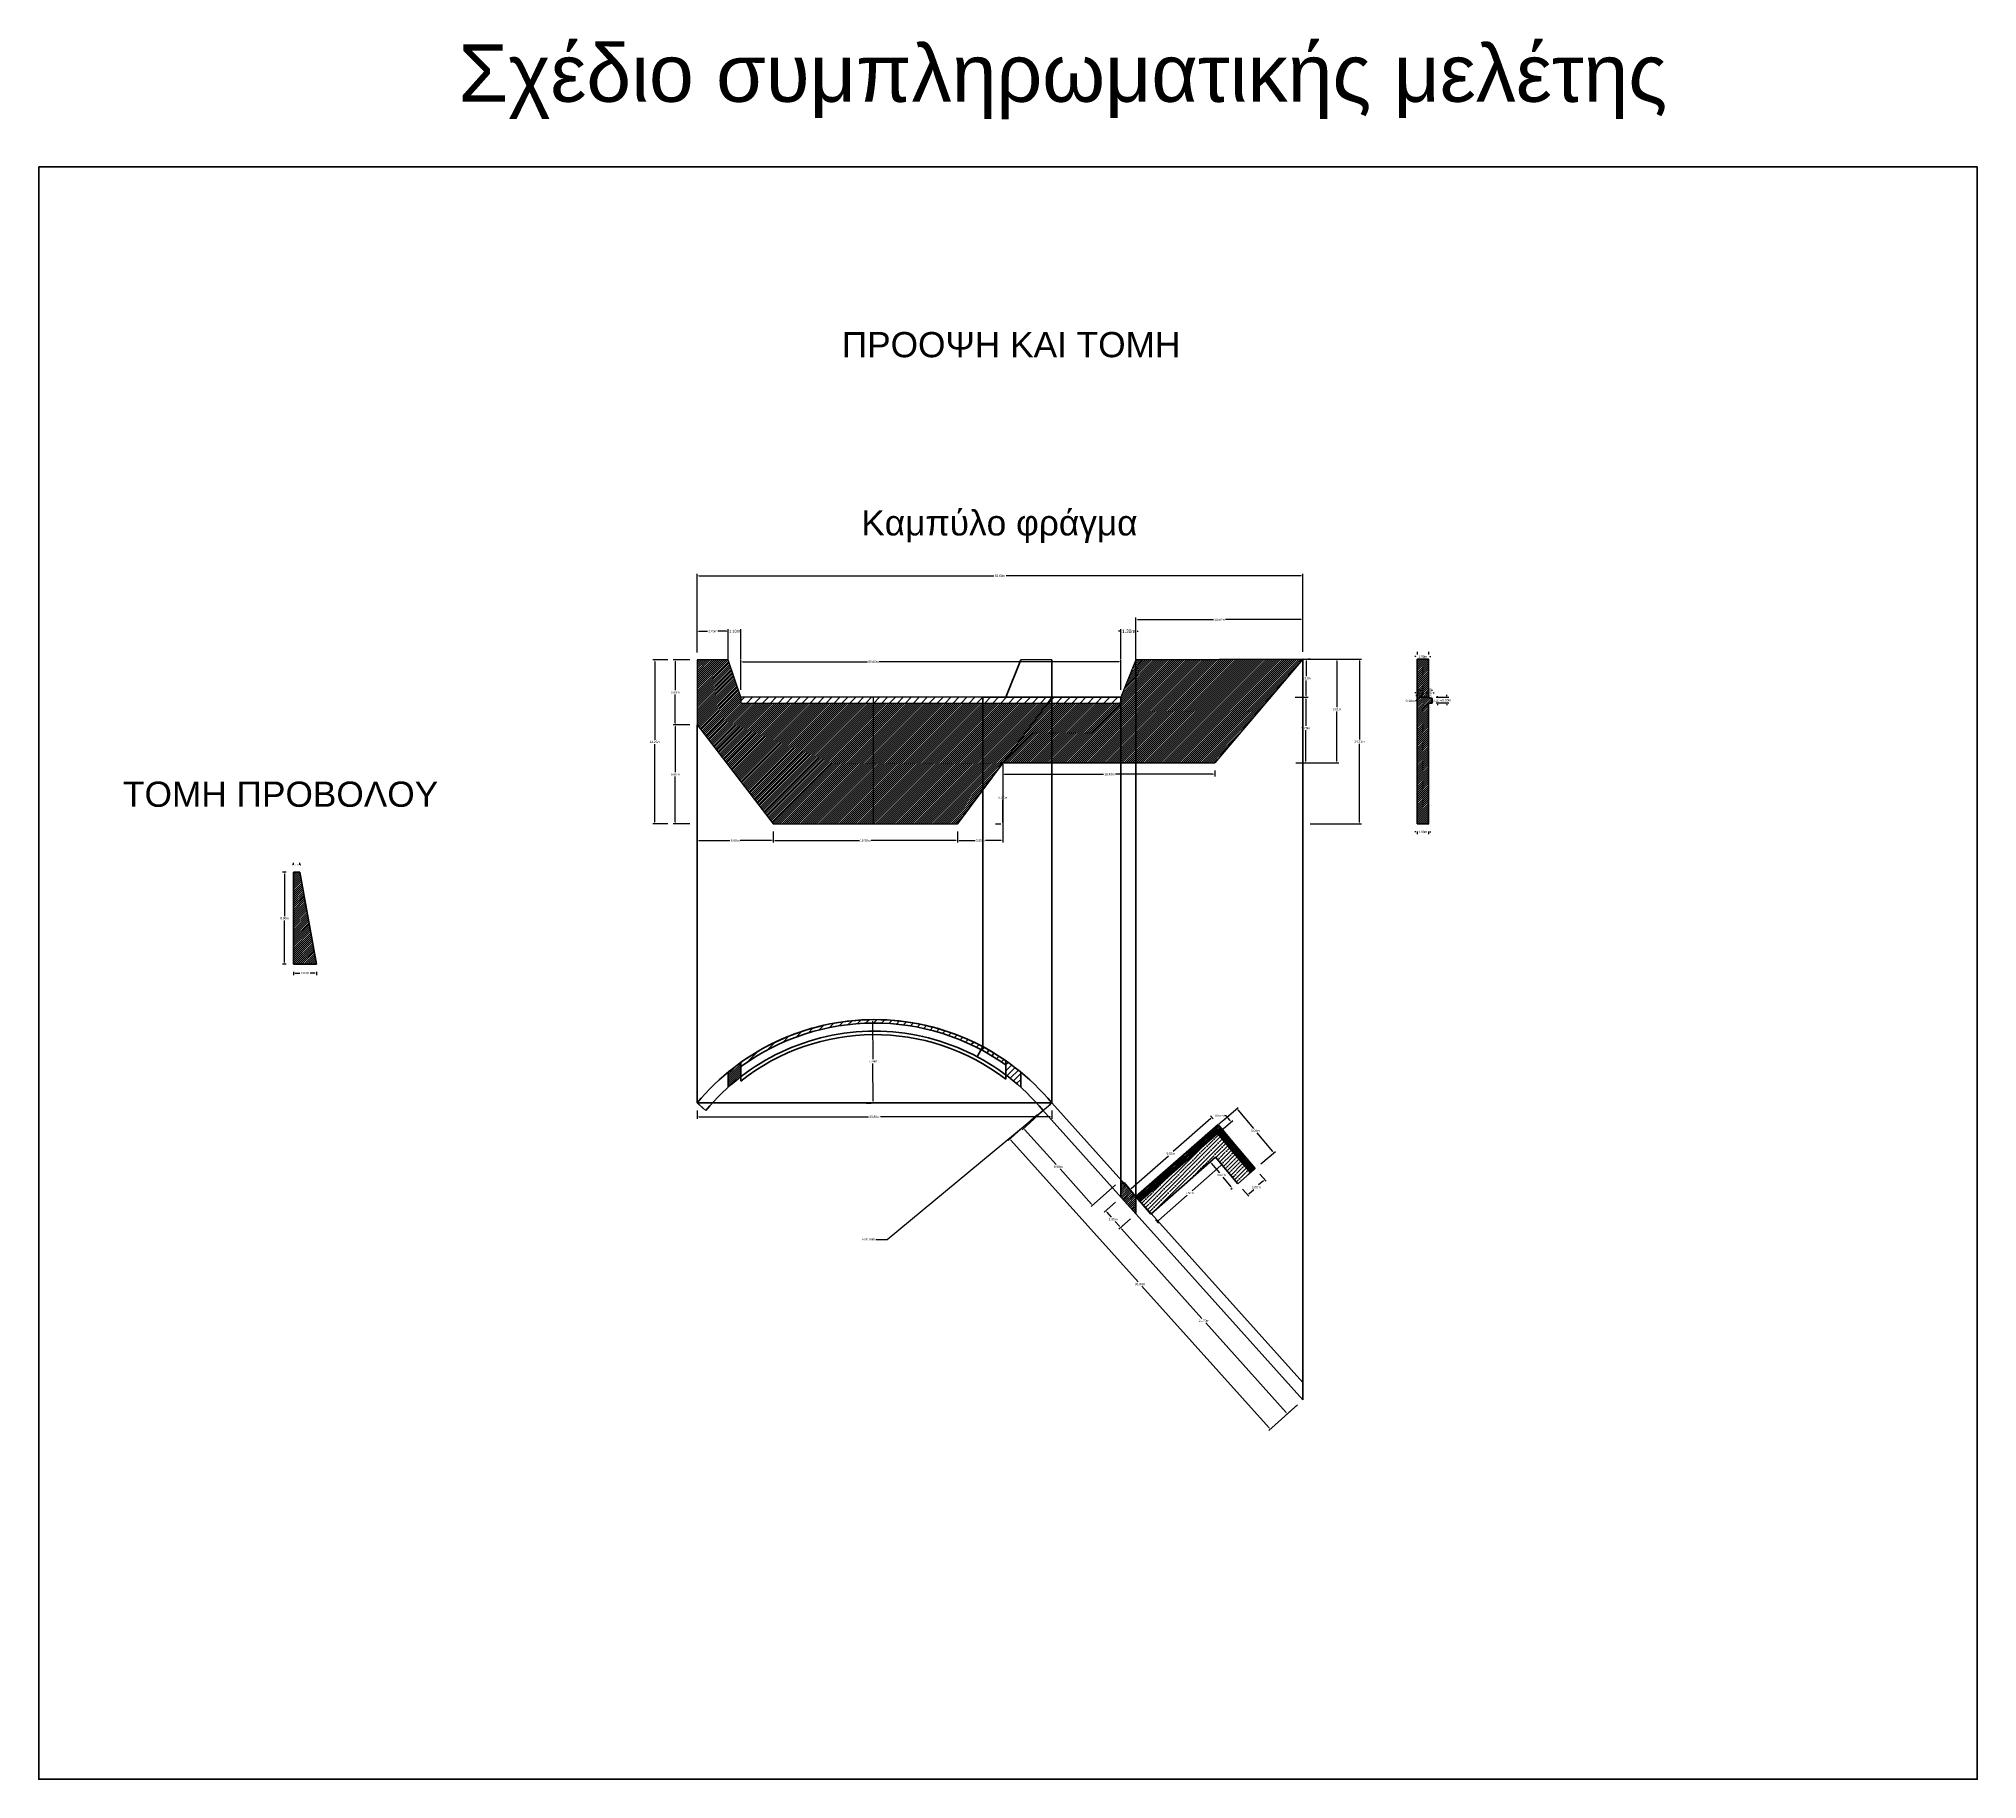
# Model space of a CAD drawing. Header units: metres. Extents: x -2 to 550, y -115 to 198.
# Drawn here: x 165 to 333.3, y 46.9 to 198.1 of the extents above; entities that cross this region are included whole.
import ezdxf

# ---------------------------------------------------------------- set-up
doc = ezdxf.new("R2010")
doc.units = ezdxf.units.M
doc.header["$MEASUREMENT"] = 0
doc.linetypes.add('ACAD_ISO02W100', pattern=[15, 12, -3])
doc.layers.add('ΦΡΑΓΜΑ', color=7, linetype='Continuous')
doc.styles.get("Standard").update_dxf_attribs({"font": 'arial.ttf'})
doc.dimstyles.get("Standard").update_dxf_attribs({"dimtxt": 0.1925, "dimasz": 0.1445, "dimexe": 0.1775, "dimexo": 0.642, "dimgap": 0.09, "dimtad": 0, "dimtih": 1, "dimtoh": 1, "dimrnd": 0.0005, "dimzin": 0, "dimdsep": 46, "dimtxsty": 'Standard', "dimcen": 0.09, "dimadec": 0, "dimazin": 0, "dimtfac": 1, "dimtofl": 0, "dimtmove": 0, "dimatfit": 3, "dimfxl": 1, "dimtolj": 1, "dimtzin": 0, "dimarcsym": 0})
pattern_1 = [(45, (236.16395, 64.33114), (-0.08838835, 0.08838835), [])]

# ---------------------------------------------------------------- blocks, each defined once
blk = doc.blocks.new('*D72')
at = {"layer": 'Defpoints', "color": 0, "lineweight": 100, "transparency": 16777216}
for p in [(228.73, 129.91), (244.73, 129.91), (244.73, 128.47)]:
    blk.add_point(p, dxfattribs=at)
at = {"layer": 'ΦΡΑΓΜΑ', "color": 0, "lineweight": -2, "transparency": 16777216}
for p, q in [((228.73, 129.26), (228.73, 128.29)), ((228.87, 128.47), (236.22, 128.47)), ((244.59, 128.47), (237.25, 128.47)), ((244.73, 129.26), (244.73, 128.29))]:
    blk.add_line(p, q, dxfattribs=at)
at = {"layer": 'ΦΡΑΓΜΑ', "color": 0, "lineweight": 100, "transparency": 16777216}
for points in [[(228.87, 128.5), (228.87, 128.45), (228.73, 128.47)], [(244.59, 128.5), (244.59, 128.45), (244.73, 128.47)]]:
    blk.add_solid(points, dxfattribs=at)
at = {"layer": 'ΦΡΑΓΜΑ', "color": 0, "transparency": 16777216, "insert": (236.73, 128.47), "char_height": 0.193, "attachment_point": 5}
blk.add_mtext('\\A1;16.00m', dxfattribs=at)
blk = doc.blocks.new('*D73')
at = {"layer": 'Defpoints', "color": 0, "lineweight": 100, "transparency": 16777216}
for p in [(258.93, 143.99), (225.93, 140.91), (258.93, 140.91)]:
    blk.add_point(p, dxfattribs=at)
at = {"layer": 'ΦΡΑΓΜΑ', "color": 0, "lineweight": -2, "transparency": 16777216}
for p, q in [((225.93, 141.55), (225.93, 144.17)), ((226.07, 143.99), (236.91, 143.99)), ((258.79, 143.99), (237.95, 143.99)), ((258.93, 141.55), (258.93, 144.17))]:
    blk.add_line(p, q, dxfattribs=at)
at = {"layer": 'ΦΡΑΓΜΑ', "color": 0, "lineweight": 100, "transparency": 16777216}
for points in [[(226.07, 144.01), (226.07, 143.96), (225.93, 143.99)], [(258.79, 144.01), (258.79, 143.96), (258.93, 143.99)]]:
    blk.add_solid(points, dxfattribs=at)
at = {"layer": 'ΦΡΑΓΜΑ', "color": 0, "transparency": 16777216, "insert": (237.43, 143.99), "char_height": 0.193, "attachment_point": 5}
blk.add_mtext('\\A1;33.00m', dxfattribs=at)
blk = doc.blocks.new('*D74')
at = {"layer": 'Defpoints', "color": 0, "lineweight": 100, "transparency": 16777216}
for p in [(260.23, 146.64), (258.93, 140.91), (260.23, 140.91)]:
    blk.add_point(p, dxfattribs=at)
at = {"layer": 'ΦΡΑΓΜΑ', "color": 0, "lineweight": -2, "transparency": 16777216}
for p, q in [((258.83, 146.64), (258.73, 146.64)), ((258.93, 144.21), (258.93, 146.81)), ((260.23, 144.21), (260.23, 146.81)), ((260.33, 146.64), (260.43, 146.64))]:
    blk.add_line(p, q, dxfattribs=at)
at = {"layer": 'ΦΡΑΓΜΑ', "color": 0, "lineweight": 100, "transparency": 16777216}
for points in [[(258.83, 146.65), (258.83, 146.62), (258.93, 146.64)], [(260.33, 146.65), (260.33, 146.62), (260.23, 146.64)]]:
    blk.add_solid(points, dxfattribs=at)
at = {"layer": 'ΦΡΑΓΜΑ', "color": 0, "transparency": 16777216, "insert": (259.6, 146.64), "char_height": 0.3, "attachment_point": 5}
blk.add_mtext('\\A1;1.30m', dxfattribs=at)
blk = doc.blocks.new('*D76')
at = {"layer": 'Defpoints', "color": 0, "lineweight": 100, "transparency": 16777216}
for p in [(224.83, 146.64), (224.83, 140.91), (225.93, 140.91)]:
    blk.add_point(p, dxfattribs=at)
at = {"layer": 'ΦΡΑΓΜΑ', "color": 0, "lineweight": -2, "transparency": 16777216}
for p, q in [((224.82, 146.64), (224.81, 146.64)), ((224.83, 144.21), (224.83, 146.81)), ((225.93, 144.21), (225.93, 146.81)), ((225.94, 146.64), (225.95, 146.64))]:
    blk.add_line(p, q, dxfattribs=at)
at = {"layer": 'ΦΡΑΓΜΑ', "color": 0, "lineweight": 100, "transparency": 16777216}
for points in [[(224.82, 146.64), (224.82, 146.64), (224.83, 146.64)], [(225.94, 146.64), (225.94, 146.64), (225.93, 146.64)]]:
    blk.add_solid(points, dxfattribs=at)
at = {"layer": 'ΦΡΑΓΜΑ', "color": 0, "transparency": 16777216, "insert": (225.38, 146.64), "char_height": 0.25, "attachment_point": 5}
blk.add_mtext('\\A1;1.10m', dxfattribs=at)
blk = doc.blocks.new('*D77')
at = {"layer": 'Defpoints', "color": 0, "lineweight": 100, "transparency": 16777216}
for p in [(222.13, 146.64), (222.13, 144.16), (224.83, 144.16)]:
    blk.add_point(p, dxfattribs=at)
at = {"layer": 'ΦΡΑΓΜΑ', "color": 0, "lineweight": -2, "transparency": 16777216}
for p, q in [((222.13, 144.8), (222.13, 146.81)), ((222.27, 146.64), (223.03, 146.64)), ((224.69, 146.64), (223.93, 146.64)), ((224.83, 144.8), (224.83, 146.81))]:
    blk.add_line(p, q, dxfattribs=at)
at = {"layer": 'ΦΡΑΓΜΑ', "color": 0, "lineweight": 100, "transparency": 16777216}
for points in [[(222.27, 146.66), (222.27, 146.61), (222.13, 146.64)], [(224.69, 146.66), (224.69, 146.61), (224.83, 146.64)]]:
    blk.add_solid(points, dxfattribs=at)
at = {"layer": 'ΦΡΑΓΜΑ', "color": 0, "transparency": 16777216, "insert": (223.48, 146.64), "char_height": 0.193, "attachment_point": 5}
blk.add_mtext('\\A1;2.70m', dxfattribs=at)
blk = doc.blocks.new('*D78')
at = {"layer": 'Defpoints', "color": 0, "lineweight": 100, "transparency": 16777216}
for p in [(222.13, 144.16), (220.23, 138.51), (222.13, 138.51)]:
    blk.add_point(p, dxfattribs=at)
at = {"layer": 'ΦΡΑΓΜΑ', "color": 0, "lineweight": -2, "transparency": 16777216}
for p, q in [((221.49, 144.16), (220.06, 144.16)), ((220.23, 144.01), (220.23, 141.52)), ((220.23, 138.65), (220.23, 141.14)), ((221.49, 138.51), (220.06, 138.51))]:
    blk.add_line(p, q, dxfattribs=at)
at = {"layer": 'ΦΡΑΓΜΑ', "color": 0, "lineweight": 100, "transparency": 16777216}
for points in [[(220.21, 144.01), (220.26, 144.01), (220.23, 144.16)], [(220.21, 138.65), (220.26, 138.65), (220.23, 138.51)]]:
    blk.add_solid(points, dxfattribs=at)
at = {"layer": 'ΦΡΑΓΜΑ', "color": 0, "transparency": 16777216, "insert": (220.23, 141.33), "char_height": 0.193, "attachment_point": 5}
blk.add_mtext('\\A1;5.65m', dxfattribs=at)
blk = doc.blocks.new('*D79')
at = {"layer": 'Defpoints', "color": 0, "linetype": 'ACAD_ISO02W100', "lineweight": 100, "transparency": 16777216}
for p in [(222.13, 138.51), (220.23, 129.91), (222.13, 129.91)]:
    blk.add_point(p, dxfattribs=at)
at = {"layer": 'ΦΡΑΓΜΑ', "color": 0, "lineweight": -2, "transparency": 16777216}
for p, q in [((221.49, 138.51), (220.06, 138.51)), ((221.49, 129.91), (220.06, 129.91))]:
    blk.add_line(p, q, dxfattribs=at)
at = {"layer": 'ΦΡΑΓΜΑ', "color": 0, "linetype": 'ACAD_ISO02W100', "lineweight": -2, "transparency": 16777216}
for p, q in [((220.23, 138.36), (220.23, 134.39)), ((220.23, 130.05), (220.23, 134.02))]:
    blk.add_line(p, q, dxfattribs=at)
at = {"layer": 'ΦΡΑΓΜΑ', "color": 0, "linetype": 'ACAD_ISO02W100', "lineweight": 100, "transparency": 16777216}
for points in [[(220.21, 138.36), (220.26, 138.36), (220.23, 138.51)], [(220.21, 130.05), (220.26, 130.05), (220.23, 129.91)]]:
    blk.add_solid(points, dxfattribs=at)
at = {"layer": 'ΦΡΑΓΜΑ', "color": 0, "linetype": 'ACAD_ISO02W100', "lineweight": 100, "transparency": 16777216, "insert": (220.23, 134.21), "char_height": 0.193, "attachment_point": 5}
blk.add_mtext('\\A1;8.60m', dxfattribs=at)
blk = doc.blocks.new('*D71')
at = {"layer": 'Defpoints', "color": 0, "linetype": 'ACAD_ISO02W100', "lineweight": 100, "transparency": 16777216}
for p in [(220.23, 144.16), (218.45, 129.91), (220.23, 129.91)]:
    blk.add_point(p, dxfattribs=at)
at = {"layer": 'ΦΡΑΓΜΑ', "color": 0, "lineweight": -2, "transparency": 16777216}
for p, q in [((219.59, 144.16), (218.28, 144.16)), ((219.59, 129.91), (218.28, 129.91))]:
    blk.add_line(p, q, dxfattribs=at)
at = {"layer": 'ΦΡΑΓΜΑ', "color": 0, "linetype": 'ACAD_ISO02W100', "lineweight": -2, "transparency": 16777216}
for p, q in [((218.45, 144.01), (218.45, 137.22)), ((218.45, 130.05), (218.45, 136.84))]:
    blk.add_line(p, q, dxfattribs=at)
at = {"layer": 'ΦΡΑΓΜΑ', "color": 0, "linetype": 'ACAD_ISO02W100', "lineweight": 100, "transparency": 16777216}
for points in [[(218.43, 144.01), (218.48, 144.01), (218.45, 144.16)], [(218.43, 130.05), (218.48, 130.05), (218.45, 129.91)]]:
    blk.add_solid(points, dxfattribs=at)
at = {"layer": 'ΦΡΑΓΜΑ', "color": 0, "linetype": 'ACAD_ISO02W100', "lineweight": 100, "transparency": 16777216, "insert": (218.45, 137.03), "char_height": 0.193, "attachment_point": 5}
blk.add_mtext('\\A1;14.25m', dxfattribs=at)
blk = doc.blocks.new('*D80')
at = {"layer": 'Defpoints', "color": 0, "linetype": 'ACAD_ISO02W100', "lineweight": 100, "transparency": 16777216}
for p in [(222.13, 129.91), (228.73, 129.91), (222.13, 128.47)]:
    blk.add_point(p, dxfattribs=at)
at = {"layer": 'ΦΡΑΓΜΑ', "color": 0, "lineweight": -2, "transparency": 16777216}
for p, q in [((222.13, 129.26), (222.13, 128.29)), ((228.73, 129.26), (228.73, 128.29))]:
    blk.add_line(p, q, dxfattribs=at)
at = {"layer": 'ΦΡΑΓΜΑ', "color": 0, "linetype": 'ACAD_ISO02W100', "lineweight": -2, "transparency": 16777216}
for p, q in [((222.27, 128.47), (224.98, 128.47)), ((228.59, 128.47), (225.88, 128.47))]:
    blk.add_line(p, q, dxfattribs=at)
at = {"layer": 'ΦΡΑΓΜΑ', "color": 0, "linetype": 'ACAD_ISO02W100', "lineweight": 100, "transparency": 16777216}
for points in [[(222.27, 128.5), (222.27, 128.45), (222.13, 128.47)], [(228.59, 128.5), (228.59, 128.45), (228.73, 128.47)]]:
    blk.add_solid(points, dxfattribs=at)
at = {"layer": 'ΦΡΑΓΜΑ', "color": 0, "linetype": 'ACAD_ISO02W100', "lineweight": 100, "transparency": 16777216, "insert": (225.43, 128.47), "char_height": 0.193, "attachment_point": 5}
blk.add_mtext('\\A1;6.60m', dxfattribs=at)
blk = doc.blocks.new('*D75')
at = {"layer": 'Defpoints', "color": 0, "linetype": 'ACAD_ISO02W100', "lineweight": 100, "transparency": 16777216}
for p in [(248.68, 135.21), (244.73, 129.91), (248.68, 128.47)]:
    blk.add_point(p, dxfattribs=at)
at = {"layer": 'ΦΡΑΓΜΑ', "color": 0, "lineweight": -2, "transparency": 16777216}
for p, q in [((248.68, 134.21), (248.68, 128.29)), ((244.73, 128.91), (244.73, 128.29))]:
    blk.add_line(p, q, dxfattribs=at)
at = {"layer": 'ΦΡΑΓΜΑ', "color": 0, "linetype": 'ACAD_ISO02W100', "lineweight": -2, "transparency": 16777216}
for p, q in [((244.87, 128.47), (246.26, 128.47)), ((248.54, 128.47), (247.16, 128.47))]:
    blk.add_line(p, q, dxfattribs=at)
at = {"layer": 'ΦΡΑΓΜΑ', "color": 0, "linetype": 'ACAD_ISO02W100', "lineweight": 100, "transparency": 16777216}
for points in [[(244.87, 128.5), (244.87, 128.45), (244.73, 128.47)], [(248.54, 128.5), (248.54, 128.45), (248.68, 128.47)]]:
    blk.add_solid(points, dxfattribs=at)
at = {"layer": 'ΦΡΑΓΜΑ', "color": 0, "linetype": 'ACAD_ISO02W100', "lineweight": 100, "transparency": 16777216, "insert": (246.71, 128.47), "char_height": 0.193, "attachment_point": 5}
blk.add_mtext('\\A1;3.95m', dxfattribs=at)
blk = doc.blocks.new('*D81')
at = {"layer": 'Defpoints', "color": 0, "lineweight": -2, "transparency": 16777216}
for p, q in [((248.68, 134.56), (248.68, 134.04)), ((248.83, 134.22), (257.42, 134.22)), ((266.94, 134.22), (258.45, 134.22)), ((267.08, 134.56), (267.08, 134.04))]:
    blk.add_line(p, q, dxfattribs=at)
at = {"layer": 'Defpoints', "color": 0, "lineweight": 100, "transparency": 16777216}
for p in [(248.68, 135.21), (267.08, 135.21), (267.08, 134.22)]:
    blk.add_point(p, dxfattribs=at)
for points in [[(248.83, 134.24), (248.83, 134.19), (248.68, 134.22)], [(266.94, 134.24), (266.94, 134.19), (267.08, 134.22)]]:
    blk.add_solid(points, dxfattribs=at)
at = {"layer": 'Defpoints', "color": 0, "lineweight": 100, "transparency": 16777216, "insert": (257.94, 134.22), "char_height": 0.193, "attachment_point": 5}
blk.add_mtext('\\A1;18.40m', dxfattribs=at)
blk = doc.blocks.new('*D82')
at = {"layer": 'Defpoints', "color": 0, "lineweight": -2, "transparency": 16777216}
for p, q in [((275.01, 144.07), (275.01, 142.75)), ((275.37, 144.22), (275.18, 144.22)), ((275.01, 141.05), (275.01, 142.37)), ((274.07, 140.91), (275.18, 140.91))]:
    blk.add_line(p, q, dxfattribs=at)
at = {"layer": 'Defpoints', "color": 0, "lineweight": 100, "transparency": 16777216}
for p in [(274.73, 144.22), (273.43, 140.91), (275.01, 140.91)]:
    blk.add_point(p, dxfattribs=at)
for points in [[(274.98, 144.07), (275.03, 144.07), (275.01, 144.22)], [(274.98, 141.05), (275.03, 141.05), (275.01, 140.91)]]:
    blk.add_solid(points, dxfattribs=at)
at = {"layer": 'Defpoints', "color": 0, "lineweight": 100, "transparency": 16777216, "insert": (275.01, 142.56), "char_height": 0.193, "attachment_point": 5}
blk.add_mtext('\\A1;3.31m', dxfattribs=at)
blk = doc.blocks.new('*D83')
at = {"layer": 'Defpoints', "color": 0, "lineweight": -2, "transparency": 16777216}
for p, q in [((274.13, 140.91), (275.15, 140.91)), ((274.98, 140.76), (274.98, 138.42)), ((274.98, 135.35), (274.98, 138.04)), ((274.13, 135.21), (275.15, 135.21))]:
    blk.add_line(p, q, dxfattribs=at)
at = {"layer": 'Defpoints', "color": 0, "lineweight": 100, "transparency": 16777216}
for p in [(273.49, 140.91), (273.49, 135.21), (274.98, 135.21)]:
    blk.add_point(p, dxfattribs=at)
for points in [[(274.95, 140.76), (275, 140.76), (274.98, 140.91)], [(274.95, 135.35), (275, 135.35), (274.98, 135.21)]]:
    blk.add_solid(points, dxfattribs=at)
at = {"layer": 'Defpoints', "color": 0, "lineweight": 100, "transparency": 16777216, "insert": (274.98, 138.23), "char_height": 0.193, "attachment_point": 5}
blk.add_mtext('\\A1;5.70m', dxfattribs=at)
blk = doc.blocks.new('*D84')
at = {"layer": 'Defpoints', "color": 0, "lineweight": -2, "transparency": 16777216}
for p, q in [((274.13, 144.21), (277.86, 144.21)), ((277.69, 144.07), (277.69, 140.06)), ((277.69, 135.35), (277.69, 139.68)), ((274.13, 135.21), (277.86, 135.21))]:
    blk.add_line(p, q, dxfattribs=at)
at = {"layer": 'Defpoints', "color": 0, "lineweight": 100, "transparency": 16777216}
for p in [(273.49, 144.21), (273.49, 135.21), (277.69, 135.21)]:
    blk.add_point(p, dxfattribs=at)
for points in [[(277.66, 144.07), (277.71, 144.07), (277.69, 144.21)], [(277.66, 135.35), (277.71, 135.35), (277.69, 135.21)]]:
    blk.add_solid(points, dxfattribs=at)
at = {"layer": 'Defpoints', "color": 0, "lineweight": 100, "transparency": 16777216, "insert": (277.69, 139.87), "char_height": 0.193, "attachment_point": 5}
blk.add_mtext('\\A1;9.01m', dxfattribs=at)
blk = doc.blocks.new('*D85')
at = {"layer": 'Defpoints', "color": 0, "lineweight": -2, "transparency": 16777216}
for p, q in [((260.23, 144.81), (260.23, 147.83)), ((260.37, 147.65), (266.97, 147.65)), ((274.59, 147.65), (268, 147.65)), ((274.73, 144.86), (274.73, 147.83))]:
    blk.add_line(p, q, dxfattribs=at)
at = {"layer": 'Defpoints', "color": 0, "lineweight": 100, "transparency": 16777216}
for p in [(274.73, 147.65), (260.23, 144.17), (274.73, 144.22)]:
    blk.add_point(p, dxfattribs=at)
for points in [[(260.37, 147.68), (260.37, 147.63), (260.23, 147.65)], [(274.59, 147.68), (274.59, 147.63), (274.73, 147.65)]]:
    blk.add_solid(points, dxfattribs=at)
at = {"layer": 'Defpoints', "color": 0, "lineweight": 100, "transparency": 16777216, "insert": (267.48, 147.65), "char_height": 0.193, "attachment_point": 5}
blk.add_mtext('\\A1;14.50m', dxfattribs=at)
blk = doc.blocks.new('*D86')
at = {"layer": 'Defpoints', "color": 0, "lineweight": -2, "transparency": 16777216}
for p, q in [((222.13, 144.8), (222.13, 151.64)), ((274.73, 144.85), (274.73, 151.64)), ((222.27, 151.46), (247.9, 151.46)), ((274.58, 151.46), (248.95, 151.46))]:
    blk.add_line(p, q, dxfattribs=at)
at = {"layer": 'Defpoints', "color": 0, "lineweight": 100, "transparency": 16777216}
for p in [(274.73, 151.46), (222.13, 144.16), (274.73, 144.21)]:
    blk.add_point(p, dxfattribs=at)
for points in [[(222.27, 151.48), (222.27, 151.43), (222.13, 151.46)], [(274.58, 151.48), (274.58, 151.43), (274.73, 151.46)]]:
    blk.add_solid(points, dxfattribs=at)
at = {"layer": 'Defpoints', "color": 0, "lineweight": 100, "transparency": 16777216, "insert": (248.43, 151.46), "char_height": 0.193, "attachment_point": 5}
blk.add_mtext('\\A1;52.60m', dxfattribs=at)
blk = doc.blocks.new('*D90')
at = {"layer": 'Defpoints', "color": 0, "lineweight": 100, "transparency": 16777216}
for p in [(284.64, 144.21), (285.64, 144.44), (285.64, 144.21)]:
    blk.add_point(p, dxfattribs=at)
at = {"layer": 'ΦΡΑΓΜΑ', "color": 0, "lineweight": -2, "transparency": 16777216}
for p, q in [((284.64, 144.85), (284.64, 144.62)), ((285.64, 144.85), (285.64, 144.62)), ((284.54, 144.44), (284.44, 144.44)), ((285.74, 144.44), (285.84, 144.44))]:
    blk.add_line(p, q, dxfattribs=at)
at = {"layer": 'ΦΡΑΓΜΑ', "color": 0, "lineweight": 100, "transparency": 16777216}
for points in [[(284.54, 144.46), (284.54, 144.42), (284.64, 144.44)], [(285.74, 144.46), (285.74, 144.42), (285.64, 144.44)]]:
    blk.add_solid(points, dxfattribs=at)
at = {"layer": 'ΦΡΑΓΜΑ', "color": 0, "lineweight": 100, "transparency": 16777216, "insert": (285.14, 144.44), "char_height": 0.2, "attachment_point": 5}
blk.add_mtext('\\A1;1.00m', dxfattribs=at)
blk = doc.blocks.new('*D87')
at = {"layer": 'Defpoints', "color": 0, "lineweight": 100, "transparency": 16777216}
for p in [(285.64, 140.91), (285.94, 141.29), (285.94, 140.91)]:
    blk.add_point(p, dxfattribs=at)
at = {"layer": 'ΦΡΑΓΜΑ', "color": 0, "lineweight": -2, "transparency": 16777216}
for p, q in [((285.64, 141.55), (285.64, 141.46)), ((285.94, 141.55), (285.94, 141.46)), ((285.54, 141.29), (285.44, 141.29)), ((286.04, 141.29), (286.14, 141.29))]:
    blk.add_line(p, q, dxfattribs=at)
at = {"layer": 'ΦΡΑΓΜΑ', "color": 0, "lineweight": 100, "transparency": 16777216}
for points in [[(285.54, 141.3), (285.54, 141.27), (285.64, 141.29)], [(286.04, 141.3), (286.04, 141.27), (285.94, 141.29)]]:
    blk.add_solid(points, dxfattribs=at)
at = {"layer": 'ΦΡΑΓΜΑ', "color": 0, "lineweight": 100, "transparency": 16777216, "insert": (285.79, 141.29), "char_height": 0.2, "attachment_point": 5, "rotation": 90}
blk.add_mtext('\\A1;0.30m', dxfattribs=at)
blk = doc.blocks.new('*D88')
at = {"layer": 'Defpoints', "color": 0, "lineweight": 100, "transparency": 16777216}
for p in [(284.64, 140.91), (284.94, 141.29), (284.94, 140.91)]:
    blk.add_point(p, dxfattribs=at)
at = {"layer": 'ΦΡΑΓΜΑ', "color": 0, "lineweight": -2, "transparency": 16777216}
for p, q in [((284.64, 141.55), (284.64, 141.46)), ((284.94, 141.55), (284.94, 141.46)), ((284.54, 141.29), (284.44, 141.29)), ((285.04, 141.29), (285.14, 141.29))]:
    blk.add_line(p, q, dxfattribs=at)
at = {"layer": 'ΦΡΑΓΜΑ', "color": 0, "lineweight": 100, "transparency": 16777216}
for points in [[(284.54, 141.3), (284.54, 141.27), (284.64, 141.29)], [(285.04, 141.3), (285.04, 141.27), (284.94, 141.29)]]:
    blk.add_solid(points, dxfattribs=at)
at = {"layer": 'ΦΡΑΓΜΑ', "color": 0, "lineweight": 100, "transparency": 16777216, "insert": (284.79, 141.29), "char_height": 0.2, "attachment_point": 5, "rotation": 90}
blk.add_mtext('\\A1;0.30m', dxfattribs=at)
blk = doc.blocks.new('*D91')
at = {"layer": 'Defpoints', "color": 0, "lineweight": 100, "transparency": 16777216}
for p in [(285.94, 140.81), (285.94, 140.41), (286.42, 140.41)]:
    blk.add_point(p, dxfattribs=at)
at = {"layer": 'ΦΡΑΓΜΑ', "color": 0, "lineweight": -2, "transparency": 16777216}
for p, q in [((286.42, 140.91), (286.42, 141.01)), ((286.42, 140.31), (286.42, 140.21)), ((286.59, 140.81), (286.59, 140.81)), ((286.59, 140.41), (286.59, 140.41))]:
    blk.add_line(p, q, dxfattribs=at)
at = {"layer": 'ΦΡΑΓΜΑ', "color": 0, "lineweight": 100, "transparency": 16777216}
for points in [[(286.4, 140.91), (286.43, 140.91), (286.42, 140.81)], [(286.4, 140.31), (286.43, 140.31), (286.42, 140.41)]]:
    blk.add_solid(points, dxfattribs=at)
at = {"layer": 'ΦΡΑΓΜΑ', "color": 0, "lineweight": 100, "transparency": 16777216, "insert": (286.42, 140.61), "char_height": 0.2, "attachment_point": 5}
blk.add_mtext('\\A1;0.40m', dxfattribs=at)
blk = doc.blocks.new('*D92')
at = {"layer": 'Defpoints', "color": 0, "lineweight": 100, "transparency": 16777216}
for p in [(284.6, 140.81), (285.64, 140.91), (285.64, 140.81)]:
    blk.add_point(p, dxfattribs=at)
at = {"layer": 'ΦΡΑΓΜΑ', "color": 0, "lineweight": -2, "transparency": 16777216}
for p, q in [((284.6, 140.59), (284.5, 140.59)), ((284.6, 141.01), (284.6, 141.11)), ((284.6, 140.71), (284.6, 140.59))]:
    blk.add_line(p, q, dxfattribs=at)
at = {"layer": 'ΦΡΑΓΜΑ', "color": 0, "lineweight": 100, "transparency": 16777216}
for points in [[(284.59, 141.01), (284.62, 141.01), (284.6, 140.91)], [(284.59, 140.71), (284.62, 140.71), (284.6, 140.81)]]:
    blk.add_solid(points, dxfattribs=at)
at = {"layer": 'ΦΡΑΓΜΑ', "color": 0, "lineweight": 100, "transparency": 16777216, "insert": (284.04, 140.59), "char_height": 0.2, "attachment_point": 5}
blk.add_mtext('\\A1;0.10m', dxfattribs=at)
blk = doc.blocks.new('*D93')
at = {"layer": 'Defpoints', "color": 0, "lineweight": 100, "transparency": 16777216}
for p in [(284.64, 129.91), (285.64, 129.91), (285.64, 129.21)]:
    blk.add_point(p, dxfattribs=at)
at = {"layer": 'ΦΡΑΓΜΑ', "color": 0, "lineweight": -2, "transparency": 16777216}
for p, q in [((284.54, 129.21), (284.44, 129.21)), ((284.64, 129.26), (284.64, 129.03)), ((285.64, 129.26), (285.64, 129.03)), ((285.74, 129.21), (285.84, 129.21))]:
    blk.add_line(p, q, dxfattribs=at)
at = {"layer": 'ΦΡΑΓΜΑ', "color": 0, "lineweight": 100, "transparency": 16777216}
for points in [[(284.54, 129.22), (284.54, 129.19), (284.64, 129.21)], [(285.74, 129.22), (285.74, 129.19), (285.64, 129.21)]]:
    blk.add_solid(points, dxfattribs=at)
at = {"layer": 'ΦΡΑΓΜΑ', "color": 0, "lineweight": 100, "transparency": 16777216, "insert": (285.14, 129.21), "char_height": 0.2, "attachment_point": 5}
blk.add_mtext('\\A1;1.00m', dxfattribs=at)
blk = doc.blocks.new('*D89')
at = {"layer": 'Defpoints', "color": 0, "lineweight": -2, "transparency": 16777216}
for p, q in [((286.29, 140.91), (287.4, 140.91)), ((286.29, 140.41), (287.4, 140.41)), ((287.22, 141.01), (287.22, 141.11)), ((287.22, 140.31), (287.22, 140.21))]:
    blk.add_line(p, q, dxfattribs=at)
at = {"layer": 'Defpoints', "color": 0, "lineweight": 100, "transparency": 16777216}
for p in [(285.64, 140.91), (285.64, 140.41), (287.22, 140.41)]:
    blk.add_point(p, dxfattribs=at)
for points in [[(287.21, 141.01), (287.24, 141.01), (287.22, 140.91)], [(287.21, 140.31), (287.24, 140.31), (287.22, 140.41)]]:
    blk.add_solid(points, dxfattribs=at)
at = {"layer": 'Defpoints', "color": 0, "lineweight": 100, "transparency": 16777216, "insert": (287.22, 140.66), "char_height": 0.2, "attachment_point": 5}
blk.add_mtext('\\A1;0.50m', dxfattribs=at)
blk = doc.blocks.new('*D94')
at = {"layer": 'Defpoints', "color": 0, "lineweight": -2, "transparency": 16777216}
for p, q in [((275.37, 144.22), (279.81, 144.22)), ((279.64, 144.07), (279.64, 137.25)), ((279.64, 130.05), (279.64, 136.87)), ((275.37, 129.91), (279.81, 129.91))]:
    blk.add_line(p, q, dxfattribs=at)
at = {"layer": 'Defpoints', "color": 0, "lineweight": 100, "transparency": 16777216}
for p in [(274.73, 144.22), (274.73, 129.91), (279.64, 129.91)]:
    blk.add_point(p, dxfattribs=at)
for points in [[(279.61, 144.07), (279.66, 144.07), (279.64, 144.22)], [(279.61, 130.05), (279.66, 130.05), (279.64, 129.91)]]:
    blk.add_solid(points, dxfattribs=at)
at = {"layer": 'Defpoints', "color": 0, "lineweight": 100, "transparency": 16777216, "insert": (279.64, 137.06), "char_height": 0.193, "attachment_point": 5}
blk.add_mtext('\\A1;14.31m', dxfattribs=at)
blk = doc.blocks.new('*D95')
at = {"layer": 'Defpoints', "color": 0, "lineweight": -2, "transparency": 16777216}
for p, q in [((266.44, 135.21), (248.5, 135.21)), ((248.68, 135.07), (248.68, 132.38)), ((248.68, 130.05), (248.68, 132.01)), ((248.04, 129.91), (248.5, 129.91))]:
    blk.add_line(p, q, dxfattribs=at)
at = {"layer": 'Defpoints', "color": 0, "lineweight": 100, "transparency": 16777216}
for p in [(267.08, 135.21), (248.68, 129.91), (248.68, 129.91)]:
    blk.add_point(p, dxfattribs=at)
for points in [[(248.66, 135.07), (248.71, 135.07), (248.68, 135.21)], [(248.66, 130.05), (248.71, 130.05), (248.68, 129.91)]]:
    blk.add_solid(points, dxfattribs=at)
at = {"layer": 'Defpoints', "color": 0, "lineweight": 100, "transparency": 16777216, "insert": (248.68, 132.19), "char_height": 0.193, "attachment_point": 5}
blk.add_mtext('\\A1;5.30m', dxfattribs=at)
blk = doc.blocks.new('*D96')
at = {"layer": 'Defpoints', "color": 0, "lineweight": -2, "transparency": 16777216}
for p, q in [((187.03, 126.36), (186.98, 126.36)), ((187.08, 126.36), (187.08, 126.54)), ((187.63, 126.36), (187.63, 126.54)), ((187.68, 126.36), (187.73, 126.36))]:
    blk.add_line(p, q, dxfattribs=at)
at = {"layer": 'Defpoints', "color": 0, "lineweight": 100, "transparency": 16777216}
for p in [(187.63, 126.36), (187.08, 125.72), (187.63, 125.72)]:
    blk.add_point(p, dxfattribs=at)
for points in [[(187.03, 126.37), (187.03, 126.35), (187.08, 126.36)], [(187.68, 126.37), (187.68, 126.35), (187.63, 126.36)]]:
    blk.add_solid(points, dxfattribs=at)
at = {"layer": 'Defpoints', "color": 0, "lineweight": 100, "transparency": 16777216, "insert": (187.34, 126.36), "char_height": 0.1, "attachment_point": 5}
blk.add_mtext('\\A1;0.55m', dxfattribs=at)
blk = doc.blocks.new('*D97')
at = {"layer": 'Defpoints', "color": 0, "lineweight": -2, "transparency": 16777216}
for p, q in [((186.44, 125.72), (186.12, 125.72)), ((186.3, 125.57), (186.3, 121.9)), ((186.3, 117.86), (186.3, 121.53)), ((186.44, 117.72), (186.12, 117.72))]:
    blk.add_line(p, q, dxfattribs=at)
at = {"layer": 'Defpoints', "color": 0, "lineweight": 100, "transparency": 16777216}
for p in [(187.08, 125.72), (186.3, 117.72), (187.08, 117.72)]:
    blk.add_point(p, dxfattribs=at)
for points in [[(186.28, 125.57), (186.33, 125.57), (186.3, 125.72)], [(186.28, 117.86), (186.33, 117.86), (186.3, 117.72)]]:
    blk.add_solid(points, dxfattribs=at)
at = {"layer": 'Defpoints', "color": 0, "lineweight": 100, "transparency": 16777216, "insert": (186.3, 121.72), "char_height": 0.193, "attachment_point": 5}
blk.add_mtext('\\A1;8.00m', dxfattribs=at)
blk = doc.blocks.new('*D98')
at = {"layer": 'Defpoints', "color": 0, "lineweight": -2, "transparency": 16777216}
for p, q in [((187.08, 117.07), (187.08, 116.78)), ((187.23, 116.96), (187.63, 116.96)), ((188.94, 116.96), (188.53, 116.96)), ((189.08, 117.07), (189.08, 116.78))]:
    blk.add_line(p, q, dxfattribs=at)
at = {"layer": 'Defpoints', "color": 0, "lineweight": 100, "transparency": 16777216}
for p in [(187.08, 117.72), (187.08, 116.96), (189.08, 117.72)]:
    blk.add_point(p, dxfattribs=at)
for points in [[(187.23, 116.98), (187.23, 116.93), (187.08, 116.96)], [(188.94, 116.98), (188.94, 116.93), (189.08, 116.96)]]:
    blk.add_solid(points, dxfattribs=at)
at = {"layer": 'Defpoints', "color": 0, "lineweight": 100, "transparency": 16777216, "insert": (188.08, 116.96), "char_height": 0.193, "attachment_point": 5}
blk.add_mtext('\\A1;2.00m', dxfattribs=at)
blk = doc.blocks.new('*D113')
at = {"layer": 'Defpoints', "color": 0, "lineweight": 100, "transparency": 16777216}
for p in [(237.41, 112.91), (237.41, 105.67), (237.45, 105.67)]:
    blk.add_point(p, dxfattribs=at)
at = {"layer": 'ΦΡΑΓΜΑ', "color": 0, "lineweight": -2, "transparency": 16777216}
for p, q in [((236.77, 112.91), (237.19, 112.91)), ((237.37, 112.77), (237.39, 109.48)), ((237.41, 105.82), (237.39, 109.11)), ((236.81, 105.67), (237.24, 105.67))]:
    blk.add_line(p, q, dxfattribs=at)
at = {"layer": 'ΦΡΑΓΜΑ', "color": 0, "lineweight": 100, "transparency": 16777216}
for points in [[(237.39, 112.77), (237.35, 112.77), (237.37, 112.91)], [(237.44, 105.82), (237.39, 105.82), (237.41, 105.67)]]:
    blk.add_solid(points, dxfattribs=at)
at = {"layer": 'ΦΡΑΓΜΑ', "color": 0, "lineweight": 100, "transparency": 16777216, "insert": (237.39, 109.29), "char_height": 0.193, "attachment_point": 5}
blk.add_mtext('\\A1;7.24m', dxfattribs=at)
blk = doc.blocks.new('*D115')
at = {"layer": 'Defpoints', "color": 0, "lineweight": 100, "transparency": 16777216}
for p in [(222.13, 105.67), (252.93, 105.67), (252.93, 104.47)]:
    blk.add_point(p, dxfattribs=at)
at = {"layer": 'ΦΡΑΓΜΑ', "color": 0, "lineweight": -2, "transparency": 16777216}
for p, q in [((222.13, 105.03), (222.13, 104.29)), ((222.27, 104.47), (237.01, 104.47)), ((252.79, 104.47), (238.05, 104.47)), ((252.93, 105.03), (252.93, 104.29))]:
    blk.add_line(p, q, dxfattribs=at)
at = {"layer": 'ΦΡΑΓΜΑ', "color": 0, "lineweight": 100, "transparency": 16777216}
for points in [[(222.27, 104.49), (222.27, 104.44), (222.13, 104.47)], [(252.79, 104.49), (252.79, 104.44), (252.93, 104.47)]]:
    blk.add_solid(points, dxfattribs=at)
at = {"layer": 'ΦΡΑΓΜΑ', "color": 0, "lineweight": 100, "transparency": 16777216, "insert": (237.53, 104.47), "char_height": 0.193, "attachment_point": 5}
blk.add_mtext('\\A1;30.80m', dxfattribs=at)
blk = doc.blocks.new('*D116')
at = {"layer": 'Defpoints', "color": 0, "lineweight": 100, "transparency": 16777216}
for p in [(252.93, 105.67), (237.53, 92.91)]:
    blk.add_point(p, dxfattribs=at)
at = {"layer": 'ΦΡΑΓΜΑ', "color": 0, "lineweight": -2, "transparency": 16777216}
for p, q in [((238.64, 93.83), (252.82, 105.58)), ((237.65, 93.83), (238.64, 93.83))]:
    blk.add_line(p, q, dxfattribs=at)
at = {"layer": 'ΦΡΑΓΜΑ', "color": 0, "lineweight": 100, "transparency": 16777216}
blk.add_solid([(252.8, 105.6), (252.83, 105.56), (252.93, 105.67)], dxfattribs=at)
at = {"layer": 'ΦΡΑΓΜΑ', "color": 0, "lineweight": 100, "transparency": 16777216, "insert": (237.04, 93.83), "char_height": 0.1925, "attachment_point": 5}
blk.add_mtext('\\A1;R20.00m', dxfattribs=at)
blk = doc.blocks.new('*D117')
at = {"layer": 'Defpoints', "color": 0, "lineweight": -2, "transparency": 16777216}
for p, q in [((267.6, 100.23), (265.11, 98.04)), ((267.57, 100.48), (267.82, 100.19)), ((262.18, 95.47), (264.68, 97.66)), ((261.94, 95.52), (262.19, 95.24))]:
    blk.add_line(p, q, dxfattribs=at)
at = {"layer": 'Defpoints', "color": 0, "lineweight": 100, "transparency": 16777216}
for p in [(267.15, 100.96), (267.71, 100.32), (261.52, 96.01)]:
    blk.add_point(p, dxfattribs=at)
for points in [[(267.58, 100.25), (267.61, 100.21), (267.71, 100.32)], [(262.17, 95.48), (262.2, 95.45), (262.08, 95.37)]]:
    blk.add_solid(points, dxfattribs=at)
at = {"layer": 'Defpoints', "color": 0, "lineweight": 100, "transparency": 16777216, "insert": (264.89, 97.85), "char_height": 0.193, "attachment_point": 5}
blk.add_mtext('\\A1;7.50m', dxfattribs=at)
blk = doc.blocks.new('*D118')
at = {"layer": 'Defpoints', "color": 0, "lineweight": -2, "transparency": 16777216}
for p, q in [((266.94, 104.29), (266.72, 104.55)), ((266.73, 104.32), (263.48, 101.47)), ((259.81, 98.24), (263.05, 101.09)), ((259.81, 98.02), (259.58, 98.27))]:
    blk.add_line(p, q, dxfattribs=at)
at = {"layer": 'Defpoints', "color": 0, "lineweight": 100, "transparency": 16777216}
for p in [(266.84, 104.41), (267.36, 103.81), (260.23, 97.54)]:
    blk.add_point(p, dxfattribs=at)
for points in [[(266.71, 104.34), (266.74, 104.3), (266.84, 104.41)], [(259.79, 98.25), (259.83, 98.22), (259.7, 98.14)]]:
    blk.add_solid(points, dxfattribs=at)
at = {"layer": 'Defpoints', "color": 0, "lineweight": 100, "transparency": 16777216, "insert": (263.27, 101.28), "char_height": 0.193, "attachment_point": 5}
blk.add_mtext('\\A1;9.50m', dxfattribs=at)
blk = doc.blocks.new('*D119')
at = {"layer": 'Defpoints', "color": 0, "lineweight": -2, "transparency": 16777216}
for p, q in [((267.44, 103.86), (268.29, 104.57)), ((268.06, 104.57), (267.92, 104.57)), ((268.16, 104.46), (268.06, 104.57)), ((267.8, 103.44), (268.65, 104.15)), ((268.42, 104.15), (268.25, 104.35))]:
    blk.add_line(p, q, dxfattribs=at)
at = {"layer": 'Defpoints', "color": 0, "lineweight": 100, "transparency": 16777216}
for p in [(268.16, 104.46), (266.95, 103.45), (267.31, 103.03)]:
    blk.add_point(p, dxfattribs=at)
for points in [[(268.27, 104.37), (268.23, 104.33), (268.16, 104.46)], [(268.44, 104.17), (268.4, 104.13), (268.51, 104.04)]]:
    blk.add_solid(points, dxfattribs=at)
at = {"layer": 'Defpoints', "color": 0, "lineweight": 100, "transparency": 16777216, "insert": (267.47, 104.57), "char_height": 0.193, "attachment_point": 5}
blk.add_mtext('\\A1;0.55m', dxfattribs=at)
blk = doc.blocks.new('*D120')
at = {"layer": 'Defpoints', "color": 0, "lineweight": -2, "transparency": 16777216}
for p, q in [((267.86, 104.22), (269.12, 105.29)), ((269.08, 105.07), (270.44, 103.45)), ((272.11, 101.46), (270.75, 103.07)), ((271.07, 100.4), (272.34, 101.46))]:
    blk.add_line(p, q, dxfattribs=at)
at = {"layer": 'Defpoints', "color": 0, "lineweight": 100, "transparency": 16777216}
for p in [(267.36, 103.81), (272.2, 101.35), (270.58, 99.98)]:
    blk.add_point(p, dxfattribs=at)
for points in [[(269.1, 105.08), (269.06, 105.05), (268.99, 105.18)], [(272.13, 101.47), (272.09, 101.44), (272.2, 101.35)]]:
    blk.add_solid(points, dxfattribs=at)
at = {"layer": 'Defpoints', "color": 0, "lineweight": 100, "transparency": 16777216, "insert": (270.6, 103.26), "char_height": 0.193, "attachment_point": 5}
blk.add_mtext('\\A1;5.00m', dxfattribs=at)
blk = doc.blocks.new('*D121')
at = {"layer": 'Defpoints', "color": 0, "lineweight": -2, "transparency": 16777216}
for p, q in [((271, 99.5), (271.54, 98.89)), ((269.5, 98.18), (270.04, 97.57)), ((270.03, 97.79), (270.46, 98.17)), ((271.32, 98.92), (270.89, 98.55))]:
    blk.add_line(p, q, dxfattribs=at)
at = {"layer": 'Defpoints', "color": 0, "lineweight": 100, "transparency": 16777216}
for p in [(270.58, 99.98), (269.08, 98.66), (269.92, 97.7)]:
    blk.add_point(p, dxfattribs=at)
for points in [[(270.02, 97.81), (270.05, 97.78), (269.92, 97.7)], [(271.3, 98.94), (271.33, 98.91), (271.43, 99.02)]]:
    blk.add_solid(points, dxfattribs=at)
at = {"layer": 'Defpoints', "color": 0, "lineweight": 100, "transparency": 16777216, "insert": (270.68, 98.36), "char_height": 0.193, "attachment_point": 5}
blk.add_mtext('\\A1;2.00m', dxfattribs=at)
blk = doc.blocks.new('*D122')
at = {"layer": 'Defpoints', "color": 0, "lineweight": -2, "transparency": 16777216}
for p, q in [((266.66, 100.55), (266.54, 100.45)), ((266.77, 100.45), (267.48, 99.6)), ((268.51, 98.38), (267.8, 99.23)), ((268.59, 98.25), (268.47, 98.15))]:
    blk.add_line(p, q, dxfattribs=at)
at = {"layer": 'Defpoints', "color": 0, "lineweight": 100, "transparency": 16777216}
for p in [(267.15, 100.96), (268.61, 98.27), (269.08, 98.66)]:
    blk.add_point(p, dxfattribs=at)
for points in [[(266.79, 100.47), (266.75, 100.44), (266.68, 100.56)], [(268.53, 98.39), (268.5, 98.36), (268.61, 98.27)]]:
    blk.add_solid(points, dxfattribs=at)
at = {"layer": 'Defpoints', "color": 0, "lineweight": 100, "transparency": 16777216, "insert": (267.64, 99.42), "char_height": 0.193, "attachment_point": 5}
blk.add_mtext('\\A1;3.00m', dxfattribs=at)
blk = doc.blocks.new('*D123')
at = {"layer": 'Defpoints', "color": 0, "lineweight": -2, "transparency": 16777216}
for p, q in [((252.45, 105.24), (250.35, 103.35)), ((250.57, 103.36), (253.31, 100.32)), ((256.38, 96.89), (253.65, 99.94)), ((258.45, 98.56), (256.35, 96.67))]:
    blk.add_line(p, q, dxfattribs=at)
at = {"layer": 'Defpoints', "color": 0, "lineweight": 100, "transparency": 16777216}
for p in [(252.93, 105.67), (258.93, 98.99), (256.48, 96.79)]:
    blk.add_point(p, dxfattribs=at)
for points in [[(250.59, 103.38), (250.56, 103.35), (250.48, 103.47)], [(256.4, 96.91), (256.36, 96.88), (256.48, 96.79)]]:
    blk.add_solid(points, dxfattribs=at)
at = {"layer": 'Defpoints', "color": 0, "lineweight": 100, "transparency": 16777216, "insert": (253.48, 100.13), "char_height": 0.193, "attachment_point": 5}
blk.add_mtext('\\A1;8.98m', dxfattribs=at)
blk = doc.blocks.new('*D124')
at = {"layer": 'Defpoints', "color": 0, "lineweight": -2, "transparency": 16777216}
for p, q in [((258.45, 97.07), (257.47, 96.19)), ((257.7, 96.2), (258.08, 95.77)), ((258.81, 94.97), (258.42, 95.39)), ((259.75, 95.62), (258.77, 94.74))]:
    blk.add_line(p, q, dxfattribs=at)
at = {"layer": 'Defpoints', "color": 0, "lineweight": 100, "transparency": 16777216}
for p in [(258.93, 97.5), (260.23, 96.05), (258.9, 94.86)]:
    blk.add_point(p, dxfattribs=at)
for points in [[(257.72, 96.21), (257.68, 96.18), (257.6, 96.31)], [(258.82, 94.98), (258.79, 94.95), (258.9, 94.86)]]:
    blk.add_solid(points, dxfattribs=at)
at = {"layer": 'Defpoints', "color": 0, "lineweight": 100, "transparency": 16777216, "insert": (258.25, 95.58), "char_height": 0.193, "attachment_point": 5}
blk.add_mtext('\\A1;1.95m', dxfattribs=at)
blk = doc.blocks.new('*D125')
at = {"layer": 'Defpoints', "color": 0, "lineweight": -2, "transparency": 16777216}
for p, q in [((259.75, 95.62), (258.75, 94.72)), ((258.98, 94.73), (265.96, 86.95)), ((273.28, 78.8), (266.3, 86.58)), ((274.25, 79.47), (273.25, 78.57))]:
    blk.add_line(p, q, dxfattribs=at)
at = {"layer": 'Defpoints', "color": 0, "lineweight": 100, "transparency": 16777216}
for p in [(260.23, 96.05), (274.73, 79.9), (273.38, 78.69)]:
    blk.add_point(p, dxfattribs=at)
for points in [[(259, 94.75), (258.96, 94.71), (258.88, 94.84)], [(273.3, 78.81), (273.26, 78.78), (273.38, 78.69)]]:
    blk.add_solid(points, dxfattribs=at)
at = {"layer": 'Defpoints', "color": 0, "lineweight": 100, "transparency": 16777216, "insert": (266.13, 86.76), "char_height": 0.193, "attachment_point": 5}
blk.add_mtext('\\A1;21.70m', dxfattribs=at)
blk = doc.blocks.new('*D126')
at = {"layer": 'Defpoints', "color": 0, "lineweight": -2, "transparency": 16777216}
for p, q in [((251.64, 104.65), (249.15, 102.41)), ((249.38, 102.43), (260.42, 90.13)), ((271.79, 77.46), (260.75, 89.75)), ((274.25, 79.47), (271.76, 77.23))]:
    blk.add_line(p, q, dxfattribs=at)
at = {"layer": 'Defpoints', "color": 0, "lineweight": 100, "transparency": 16777216}
for p in [(252.12, 105.08), (249.28, 102.53), (274.73, 79.9)]:
    blk.add_point(p, dxfattribs=at)
for points in [[(249.4, 102.44), (249.36, 102.41), (249.28, 102.53)], [(271.81, 77.47), (271.77, 77.44), (271.89, 77.35)]]:
    blk.add_solid(points, dxfattribs=at)
at = {"layer": 'Defpoints', "color": 0, "lineweight": 100, "transparency": 16777216, "insert": (260.59, 89.94), "char_height": 0.193, "attachment_point": 5}
blk.add_mtext('\\A1;33.84m', dxfattribs=at)

msp = doc.modelspace()

# ---------------------------------------------------------------- hatches: boundary and pattern name
at = {"layer": 'Defpoints', "lineweight": 100}
h = msp.add_hatch(dxfattribs=at)
h.set_pattern_fill('ANSI31', color=256)
h.set_pattern_definition([(45, (29.54916, -24.08439), (-0.08838835, 0.08838835), [])])
h.paths.add_polyline_path([(225.93, 140.406), (225.93, 140.906), (224.83, 144.156), (222.13, 144.156), (222.13, 138.506), (228.73, 129.906), (237.43, 129.906), (237.43, 140.406)])
h.paths.add_polyline_path([(237.43, 140.406), (237.43, 129.906), (244.73, 129.906), (248.681, 135.206), (252.558, 140.406)])
h.paths.add_polyline_path([(267.078, 135.206), (274.73, 144.217), (260.236, 144.171), (258.93, 140.906), (258.93, 140.406), (252.558, 140.406), (248.681, 135.206)])
h = msp.add_hatch(dxfattribs=at)
h.set_pattern_fill('ANSI31', color=256, scale=3.9)
h.set_pattern_definition([(45, (213.78617, -109.4064), (-0.3447146, 0.3447146), [])])
h.paths.add_polyline_path([(237.43, 140.906), (225.93, 140.906), (225.93, 140.406), (237.43, 140.406)])
h.paths.add_polyline_path([(252.93, 140.906), (246.93, 140.906), (237.43, 140.906), (237.43, 140.406), (252.558, 140.406)])
h.paths.add_polyline_path([(258.93, 140.906), (252.93, 140.906), (252.558, 140.406), (258.93, 140.406)])
h = msp.add_hatch(dxfattribs=at)
h.set_pattern_fill('ANSI31', color=256)
h.set_pattern_definition([(45, (-84.0893, -21.2546), (-0.08838835, 0.08838835), [])])
h.paths.add_polyline_path([(187.082, 117.715), (189.082, 117.715), (187.632, 125.715), (187.082, 125.715)])
h = msp.add_hatch(dxfattribs=at)
h.set_pattern_fill('ANSI31', color=256, scale=3.9)
h.set_pattern_definition([(45, (213.78617, 31.72458), (-0.3447146, 0.3447146), [])])
h.paths.add_polyline_path([(248.93, 108.978), (248.93, 109.344, 0.3162921), (225.93, 109.203), (225.93, 108.834, -0.3221817)])
h = msp.add_hatch(dxfattribs=at)
h.set_pattern_fill('ANSI31', color=256)
h.paths.add_polyline_path([(225.93, 109.203, 0.0173238), (224.83, 108.361), (224.83, 107.043, -0.018842), (225.93, 107.959)])
h.paths.add_polyline_path([(260.23, 97.539), (258.93, 98.987), (258.93, 97.498), (260.23, 96.049)])
h = msp.add_hatch(dxfattribs=at)
h.set_pattern_fill('ANSI31', color=256, scale=2.9)
h.paths.add_polyline_path([(248.93, 109.344), (248.93, 108.111, -0.0221493), (250.23, 107.043), (250.23, 108.361, 0.020381)])
h = msp.add_hatch(dxfattribs=at)
h.set_pattern_fill('ANSI35', color=256, scale=0.77)
h.set_pattern_definition([(45, (-195.77848, 7.07887), (-0.136118055, 0.136118055), []), (45, (-195.64236, 7.07887), (-0.136118055, 0.136118055), [0.240625, -0.048125, 0, -0.048125])])
h.paths.add_polyline_path([(267.305, 103.028), (269.359, 100.582), (269.359, 101.437), (268.651, 102.28), (267.365, 103.812), (262.164, 99.239), (262.164, 98.506)])
h.paths.add_polyline_path([(262.164, 99.239), (260.23, 97.539), (260.584, 97.118), (262.164, 98.506)])
h.paths.add_polyline_path([(269.359, 101.437), (269.359, 100.582), (270.167, 99.62), (270.58, 99.983)])
h = msp.add_hatch(dxfattribs=at)
h.set_pattern_fill('ANSI35', color=256, scale=2)
h.set_pattern_definition([(45, (-195.7785, 7.07887), (-0.3535534, 0.3535534), []), (45, (-195.42493, 7.07887), (-0.3535534, 0.3535534), [0.625, -0.125, 0, -0.125])])
h.paths.add_polyline_path([(267.149, 100.96), (269.078, 98.662), (269.359, 98.909), (269.359, 100.582), (267.305, 103.028), (262.164, 98.506), (262.164, 96.576)])
h.paths.add_polyline_path([(262.164, 98.506), (260.584, 97.118), (261.516, 96.007), (262.164, 96.576)])
h.paths.add_polyline_path([(269.359, 100.582), (269.359, 98.909), (270.167, 99.62)])
at = {"layer": 'ΦΡΑΓΜΑ', "lineweight": 100}
h = msp.add_hatch(dxfattribs=at)
h.set_pattern_fill('ANSI31', color=256)
h.set_pattern_definition(pattern_1)
h.paths.add_polyline_path([(285.645, 144.156), (284.645, 144.156), (284.645, 140.806), (284.945, 140.906), (285.645, 140.906)])
h = msp.add_hatch(dxfattribs=at)
h.set_pattern_fill('ANSI31', color=256)
h.set_pattern_definition(pattern_1)
h.paths.add_polyline_path([(285.645, 140.406), (285.945, 140.406), (285.945, 140.806), (285.645, 140.906), (284.945, 140.906), (284.645, 140.806), (284.645, 129.906), (285.645, 129.906)])

# ---------------------------------------------------------------- linework, layer by layer
at = {"layer": 'Defpoints', "lineweight": 100}
msp.add_line((252.93, 144.156), (252.93, 105.671), dxfattribs=at)
msp.add_lwpolyline([(164.96, 186.96), (333.286, 186.96), (333.286, 46.941), (164.96, 46.941)], close=True, dxfattribs=at)
at = {"layer": 'Defpoints', "lineweight": 100, "transparency": 33554508}
msp.add_lwpolyline([(248.93, 140.906), (250.23, 144.156)], dxfattribs=at)
at = {"layer": 'Defpoints', "lineweight": 100}
for points in [[(260.23, 144.171), (274.73, 144.217), (267.081, 135.21)], [(260.23, 144.171), (260.23, 96.049)], [(274.727, 144.213), (274.727, 81.389)], [(258.93, 140.906), (246.93, 140.906), (246.93, 110.564)], [(258.93, 140.906), (258.93, 97.498)], [(222.13, 138.506), (222.13, 105.671)], [(187.082, 125.715), (187.082, 117.715)], [(187.082, 125.715), (187.632, 125.715)], [(187.632, 125.715), (189.082, 117.715)], [(187.082, 117.715), (189.082, 117.715)], [(246.93, 110.564), (246.452, 109.686)], [(252.123, 105.082), (274.727, 79.9)], [(252.93, 105.671), (274.727, 81.389)], [(260.23, 97.539), (267.365, 103.812)], [(260.584, 97.118), (267.305, 103.028)], [(267.305, 103.028), (270.167, 99.62)], [(267.365, 103.812), (268.651, 102.28), (270.58, 99.983)], [(261.516, 96.007), (267.149, 100.96)], [(267.149, 100.96), (267.149, 100.96), (269.078, 98.662)], [(270.58, 99.983), (269.078, 98.662)], [(270.58, 99.983), (270.167, 99.62)], [(259.199, 98.767), (260.035, 97.771)], [(260.23, 97.539), (261.516, 96.007)], [(260.23, 97.539), (260.584, 97.118)], [(274.727, 79.9), (274.727, 81.389)]]:
    msp.add_lwpolyline(points, dxfattribs=at)
at = {"layer": 'ΦΡΑΓΜΑ'}
for points in [[(260.23, 144.156), (258.93, 140.906), (246.93, 140.906), (246.93, 140.906), (225.93, 140.906), (224.83, 144.156), (222.13, 144.156), (222.13, 144.156), (222.13, 138.506), (222.13, 138.506), (228.73, 129.906), (244.73, 129.906), (244.73, 129.906), (248.681, 135.206), (267.081, 135.206), (267.081, 135.206)], [(237.43, 140.906), (225.93, 140.906)], [(225.93, 140.906), (225.93, 140.406), (258.93, 140.406), (258.93, 140.906)], [(248.93, 140.906), (237.43, 140.906)]]:
    msp.add_lwpolyline(points, dxfattribs=at)
at = {"layer": 'ΦΡΑΓΜΑ', "transparency": 33554508}
for points in [[(252.93, 140.906), (252.93, 144.156), (250.23, 144.156)], [(252.93, 140.906), (244.73, 129.906)]]:
    msp.add_lwpolyline(points, dxfattribs=at)
at = {"layer": 'ΦΡΑΓΜΑ', "lineweight": 100}
for points in [[(284.645, 144.213), (284.645, 129.906)], [(284.645, 144.213), (285.645, 144.213), (285.645, 140.906)], [(284.645, 140.906), (284.645, 140.806), (284.945, 140.906)], [(285.645, 140.406), (285.645, 140.406), (285.645, 129.906), (284.645, 129.906)], [(284.945, 140.906), (285.645, 140.906)], [(285.645, 140.906), (285.645, 140.906)], [(285.645, 140.406), (285.645, 140.406), (285.945, 140.406), (285.945, 140.806), (285.645, 140.906)], [(224.83, 107.043), (224.83, 108.361)], [(225.93, 107.959), (225.93, 109.203)], [(225.93, 107.959), (225.93, 107.579)], [(248.93, 108.111), (248.93, 109.344)], [(248.93, 108.111), (248.93, 107.735)], [(250.23, 107.043), (250.23, 108.361)], [(222.13, 105.671), (222.63, 105.23)], [(222.13, 105.671), (222.879, 105.009)], [(252.93, 105.671), (252.182, 105.009)], [(252.93, 105.671), (252.268, 105.085)]]:
    msp.add_lwpolyline(points, dxfattribs=at)
at = {"layer": 'ΦΡΑΓΜΑ', "linetype": 'ACAD_ISO02W100', "transparency": 33554513}
msp.add_lwpolyline([(237.43, 129.906), (237.43, 140.906)], dxfattribs=at)
at = {"layer": 'ΦΡΑΓΜΑ', "lineweight": 100, "transparency": 33554546}
msp.add_lwpolyline([(222.13, 105.671), (252.93, 105.671)], dxfattribs=at)
at = {"layer": 'ΦΡΑΓΜΑ', "lineweight": 100}
for centre, radius, start, end in [((237.53, 92.913), 19.998, 39.64076, 140.35924), ((237.53, 92.913), 19.998, 55.2467, 125.4537), ((237.53, 92.911), 19, 39.54652, 140.45348), ((237.53, 92.911), 19.7, 54.64223, 126.0742), ((237.53, 92.911), 18.7, 52.43756, 128.33957)]:
    msp.add_arc(centre, radius, start, end, dxfattribs=at)

# ---------------------------------------------------------------- texts
at = {"layer": 'ΦΡΑΓΜΑ', "lineweight": 100, "attachment_point": 1}
for s, width, insert, char_height in [('{\\fArial|b0|i0|c161|p34;Σχέδιο συμπληρωματικής μελέτης}', 116.04012, (201.415, 197.621), 5), ('ΠΡΟΟΨΗ KAI TOMH', 95.41032, (234.683, 172.629), 2.19), ('Kαμπύλο φράγμα ', 95.41032, (236.384, 157.15), 2.19), ('TOMH ΠΡΟΒΟΛΟΥ', 95.41032, (172.278, 133.584), 2.19)]:
    msp.add_mtext_dynamic_manual_height_columns(s, width=width, gutter_width=10.95, heights=[0], dxfattribs=dict(at, insert=insert, char_height=char_height))

# ---------------------------------------------------------------- dimensions: what is measured, and where the dimension line sits
at = {"layer": 'Defpoints', "lineweight": 100}
for base, p1, p2, picture, middle in [((274.727, 151.458), (222.13, 144.156), (274.727, 144.213), '*D86', (248.429, 151.458)), ((274.73, 147.651), (260.23, 144.171), (274.73, 144.217), '*D85', (267.48, 147.651)), ((187.082, 116.959), (189.082, 117.715), (187.082, 117.715), '*D98', (188.082, 116.959))]:
    dim = msp.add_linear_dim(base=base, p1=p1, p2=p2, dimstyle='Standard', override={"dimpost": 'm'}, dxfattribs=at)
    dim.commit()
    dim.dimension.update_dxf_attribs({"geometry": picture, "text_midpoint": middle})
for base, p1, p2, picture, middle in [((275.006, 140.906), (274.73, 144.217), (273.43, 140.906), '*D82', (275.006, 142.561)), ((277.686, 135.206), (273.491, 144.213), (273.491, 135.206), '*D84', (277.686, 139.872)), ((274.975, 135.206), (273.491, 140.906), (273.491, 135.206), '*D83', (274.975, 138.228)), ((248.681, 129.906), (267.081, 135.21), (248.681, 129.906), '*D95', (248.681, 132.195))]:
    dim = msp.add_linear_dim(base=base, p1=p1, p2=p2, angle=90, dimstyle='Standard', override={"dimpost": 'm'}, dxfattribs=at)
    dim.commit()
    dim.dimension.update_dxf_attribs({"geometry": picture, "text_midpoint": middle, "dimtype": 160})
for base, p1, p2, override, picture, middle in [((279.635, 129.906), (274.73, 144.217), (274.73, 129.906), {"dimpost": 'm'}, '*D94', (279.635, 137.061)), ((287.224, 140.406), (285.645, 140.906), (285.645, 140.406), {"dimtxt": 0.2, "dimasz": 0.1, "dimpost": 'm'}, '*D89', (287.224, 140.656)), ((186.302, 117.715), (187.082, 125.715), (187.082, 117.715), {"dimpost": 'm'}, '*D97', (186.302, 121.715))]:
    dim = msp.add_linear_dim(base=base, p1=p1, p2=p2, angle=90, dimstyle='Standard', override=override, dxfattribs=at)
    dim.commit()
    dim.dimension.update_dxf_attribs({"geometry": picture, "text_midpoint": middle})
for base, p1, p2, override, picture, middle in [((267.081, 134.215), (248.681, 135.206), (267.081, 135.206), {"dimpost": 'm'}, '*D81', (257.938, 134.215)), ((187.632, 126.358), (187.082, 125.715), (187.632, 125.715), {"dimtxt": 0.1, "dimasz": 0.05, "dimpost": 'm'}, '*D96', (187.338, 126.358))]:
    dim = msp.add_linear_dim(base=base, p1=p1, p2=p2, dimstyle='Standard', override=override, dxfattribs=at)
    dim.commit()
    dim.dimension.update_dxf_attribs({"geometry": picture, "text_midpoint": middle, "dimtype": 160})
for p1, p2, distance, picture, middle in [((274.727, 79.9), (252.123, 105.082), 3.816, '*D126', (260.585, 89.942)), ((252.93, 105.671), (258.93, 98.987), -3.296, '*D123', (253.478, 100.127)), ((260.23, 97.539), (267.365, 103.812), 0.802, '*D118', (263.268, 101.278)), ((267.305, 103.028), (266.952, 103.449), -1.573, '*D119', (267.469, 104.571)), ((267.365, 103.812), (270.58, 99.983), 2.121, '*D120', (270.596, 103.261)), ((261.516, 96.007), (267.149, 100.96), -0.846, '*D117', (264.891, 97.848)), ((267.149, 100.96), (269.078, 98.662), -0.615, '*D122', (267.642, 99.415)), ((270.58, 99.983), (269.078, 98.662), 1.282, '*D121', (270.675, 98.36)), ((258.93, 97.498), (260.23, 96.049), -1.784, '*D124', (258.253, 95.582)), ((260.23, 96.049), (274.727, 79.9), -1.813, '*D125', (266.13, 86.764))]:
    dim = msp.add_aligned_dim(p1=p1, p2=p2, distance=distance, dimstyle='Standard', override={"dimpost": 'm'}, dxfattribs=at)
    dim.commit()
    dim.dimension.update_dxf_attribs({"geometry": picture, "text_midpoint": middle})
at = {"layer": 'ΦΡΑΓΜΑ'}
dim = msp.add_linear_dim(base=(222.13, 146.637), p1=(224.83, 144.156), p2=(222.13, 144.156), dimstyle='Standard', override={"dimpost": 'm'}, dxfattribs=at)
dim.commit()
dim.dimension.update_dxf_attribs({"geometry": '*D77', "text_midpoint": (223.48, 146.637)})
for base, p1, p2, override, picture, middle in [((224.83, 146.637), (225.93, 140.906), (224.83, 140.906), {"dimtxt": 0.25, "dimasz": 0.01, "dimexo": 3.3, "dimpost": 'm'}, '*D76', (225.38, 146.637)), ((260.23, 146.637), (258.93, 140.906), (260.23, 140.906), {"dimtxt": 0.3, "dimasz": 0.1, "dimexo": 3.3, "dimpost": 'm'}, '*D74', (259.605, 146.637)), ((258.93, 143.989), (225.93, 140.906), (258.93, 140.906), {"dimpost": 'm'}, '*D73', (237.43, 143.989)), ((244.73, 128.471), (228.73, 129.906), (244.73, 129.906), {"dimpost": 'm'}, '*D72', (236.73, 128.471))]:
    dim = msp.add_linear_dim(base=base, p1=p1, p2=p2, dimstyle='Standard', override=override, dxfattribs=at)
    dim.commit()
    dim.dimension.update_dxf_attribs({"geometry": picture, "text_midpoint": middle, "dimtype": 160})
at = {"layer": 'ΦΡΑΓΜΑ', "lineweight": 100}
for base, p1, p2, override, picture, middle in [((285.645, 144.44), (284.645, 144.213), (285.645, 144.213), {"dimtxt": 0.2, "dimasz": 0.1, "dimpost": 'm'}, '*D90', (285.145, 144.44)), ((285.645, 129.207), (284.645, 129.906), (285.645, 129.906), {"dimtxt": 0.2, "dimasz": 0.1, "dimpost": 'm'}, '*D93', (285.145, 129.207)), ((252.93, 104.469), (222.13, 105.671), (252.93, 105.671), {"dimpost": 'm'}, '*D115', (237.53, 104.469))]:
    dim = msp.add_linear_dim(base=base, p1=p1, p2=p2, dimstyle='Standard', override=override, dxfattribs=at)
    dim.commit()
    dim.dimension.update_dxf_attribs({"geometry": picture, "text_midpoint": middle})
at = {"layer": 'ΦΡΑΓΜΑ', "linetype": 'ACAD_ISO02W100', "lineweight": 100}
for base, p1, p2, picture, middle in [((218.454, 129.906), (220.233, 144.156), (220.233, 129.906), '*D71', (218.454, 137.031)), ((220.233, 129.906), (222.13, 138.506), (222.13, 129.906), '*D79', (220.233, 134.206))]:
    dim = msp.add_linear_dim(base=base, p1=p1, p2=p2, angle=90, dimstyle='Standard', override={"dimpost": 'm'}, dxfattribs=at)
    dim.commit()
    dim.dimension.update_dxf_attribs({"geometry": picture, "text_midpoint": middle})
at = {"layer": 'ΦΡΑΓΜΑ'}
dim = msp.add_linear_dim(base=(220.233, 138.506), p1=(222.13, 144.156), p2=(222.13, 138.506), angle=90, dimstyle='Standard', override={"dimpost": 'm'}, dxfattribs=at)
dim.commit()
dim.dimension.update_dxf_attribs({"geometry": '*D78', "text_midpoint": (220.233, 141.331)})
at = {"layer": 'ΦΡΑΓΜΑ', "lineweight": 100}
for base, p1, p2, picture, middle in [((284.945, 141.286), (284.645, 140.906), (284.945, 140.906), '*D88', (284.795, 141.286)), ((285.945, 141.286), (285.645, 140.906), (285.945, 140.906), '*D87', (285.795, 141.286))]:
    dim = msp.add_linear_dim(base=base, p1=p1, p2=p2, dimstyle='Standard', override={"dimtxt": 0.2, "dimasz": 0.1, "dimpost": 'm'}, dxfattribs=at)
    dim.commit()
    dim.dimension.update_dxf_attribs({"geometry": picture, "text_midpoint": middle, "dimtype": 160, "text_rotation": 90})
for base, p1, p2, angle, override, picture, middle, dimtype in [((284.604, 140.806), (285.645, 140.906), (285.645, 140.806), 90, {"dimtxt": 0.2, "dimasz": 0.1, "dimpost": 'm', "dimse1": 1, "dimse2": 1}, '*D92', (284.041, 140.593), 160), ((237.414, 105.671), (237.408, 112.911), (237.453, 105.671), 270.35017, {"dimpost": 'm'}, '*D113', (237.391, 109.292), 161)]:
    dim = msp.add_linear_dim(base=base, p1=p1, p2=p2, angle=angle, dimstyle='Standard', override=override, dxfattribs=at)
    dim.commit()
    dim.dimension.update_dxf_attribs({"geometry": picture, "text_midpoint": middle, "dimtype": dimtype})
dim = msp.add_linear_dim(base=(286.416, 140.406), p1=(285.945, 140.806), p2=(285.945, 140.406), angle=90, dimstyle='Standard', override={"dimtxt": 0.2, "dimasz": 0.1, "dimpost": 'm'}, dxfattribs=at)
dim.commit()
dim.dimension.update_dxf_attribs({"geometry": '*D91', "text_midpoint": (286.416, 140.606)})
at = {"layer": 'ΦΡΑΓΜΑ', "linetype": 'ACAD_ISO02W100', "lineweight": 100}
for base, p1, p2, override, picture, middle in [((248.681, 128.471), (244.73, 129.906), (248.681, 135.206), {"dimexo": 1, "dimpost": 'm'}, '*D75', (246.706, 128.471)), ((222.13, 128.471), (228.73, 129.906), (222.13, 129.906), {"dimpost": 'm'}, '*D80', (225.43, 128.471))]:
    dim = msp.add_linear_dim(base=base, p1=p1, p2=p2, dimstyle='Standard', override=override, dxfattribs=at)
    dim.commit()
    dim.dimension.update_dxf_attribs({"geometry": picture, "text_midpoint": middle})
at = {"layer": 'ΦΡΑΓΜΑ', "lineweight": 100}
dim = msp.add_radius_dim(center=(237.53, 92.913), mpoint=(252.93, 105.671), dimstyle='Standard', override={"dimpost": 'm'}, dxfattribs=at)
dim.commit()
dim.dimension.update_dxf_attribs({"geometry": '*D116', "text_midpoint": (237.038, 93.834), "dimtype": 164})

doc.saveas('drawing.dxf')
